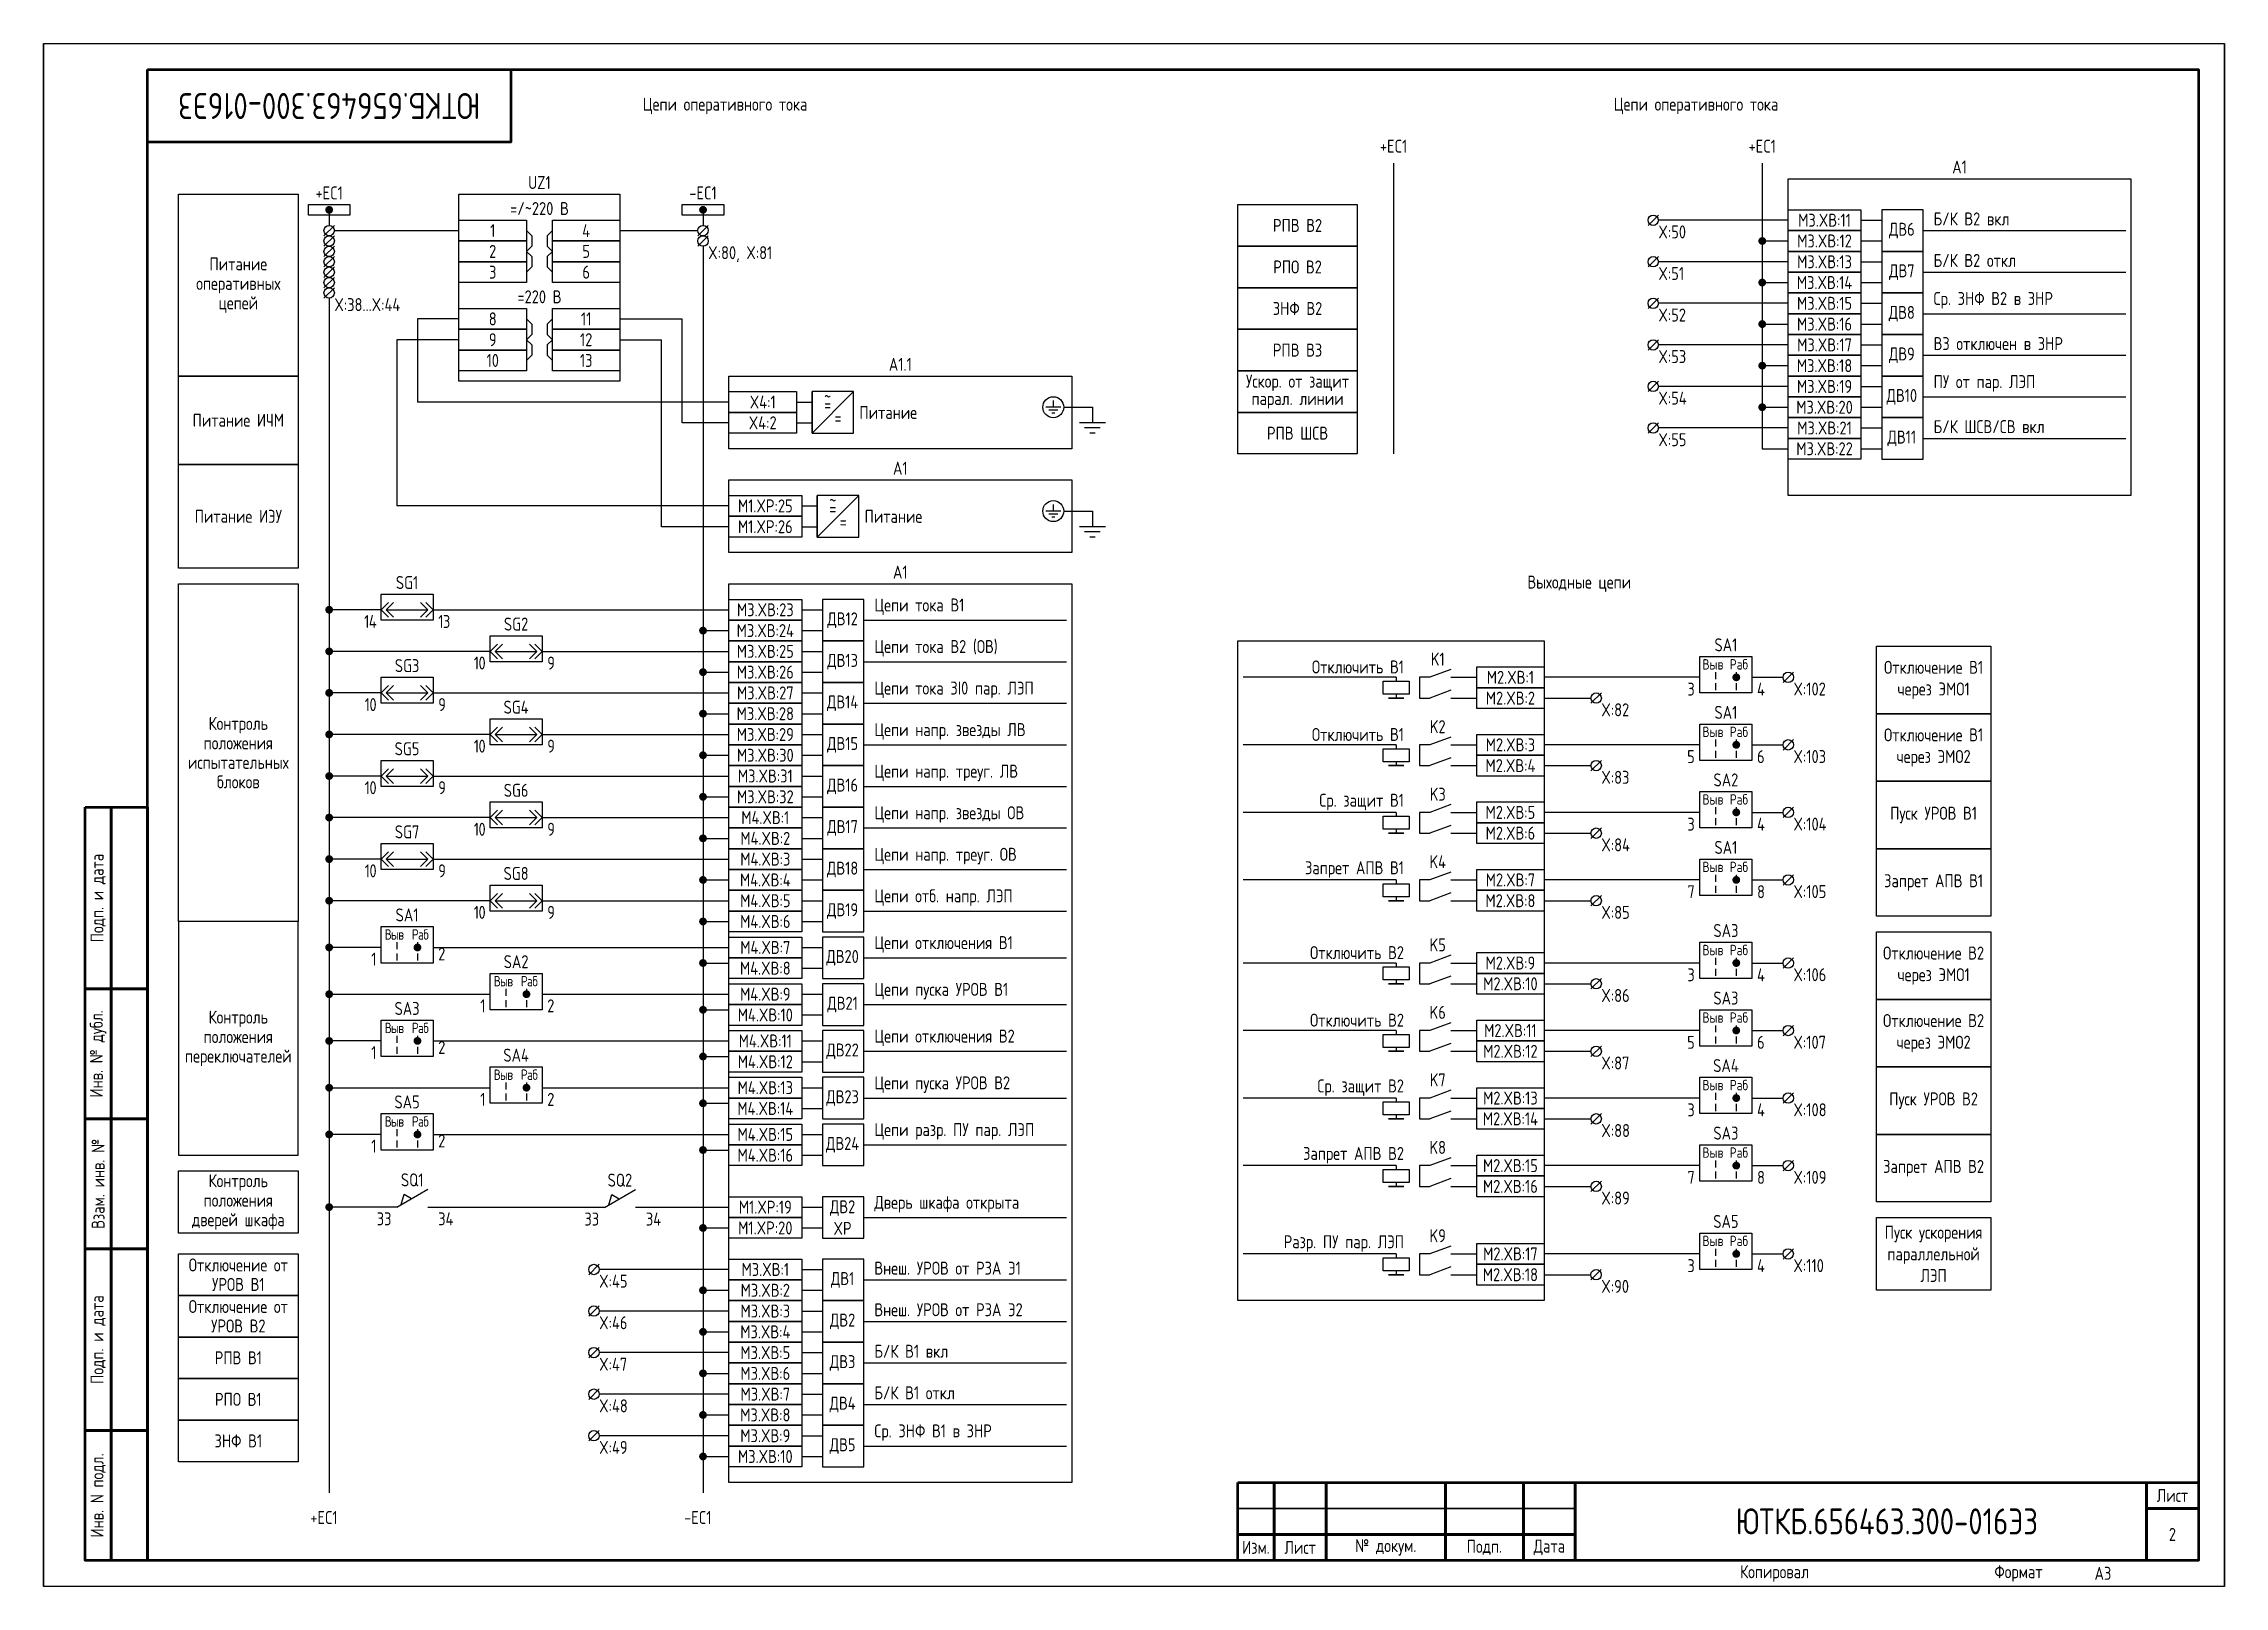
# Paper-space layout 'Лист2' of a CAD drawing. Header units: millimetres. Extents: x 266 to 501, y 22 to 188.
# The model-space entities are those that its viewports show. They can reach past a viewport. Long polylines and large blocks are cut down to what shows.
import ezdxf

# ---------------------------------------------------------------- set-up
doc = ezdxf.new("R2010")
doc.units = ezdxf.units.MM
doc.styles.add('Gost_type_A', font='GOST_0.TTF')

psp = doc.layouts.new('Лист2')

msp = doc.modelspace()

# ---------------------------------------------------------------- texts
at = {"insert": (475, 285), "char_height": 5, "width": 70, "attachment_point": 5, "rotation": 180, "style": 'Gost_type_A'}
msp.add_mtext('ЮТКБ.656463.300-016Э3', dxfattribs=at)
at = {"char_height": 2.5, "style": 'Gost_type_A'}
for s, insert, width, attachment_point, line_spacing_factor in [('Цепи оперативного тока', (551.25, 285), 197.5, 5, 0.9), ('Цепи оперативного тока', (738.25, 285), 197.5, 5, 0.9), ('A1', (789, 272), 66, 8, 0.9), ('UZ1', (515.5, 269), 31, 8, 0.9), ('=/~220 В', (515.5, 264), 31, 8, 0.9), ('РПВ В2', (661.5, 262), 23, 5, 0.9), ('X:50', (731, 262), 8, 1, 0.9), ('X:80, X:81', (548, 258), 16, 1, 0.9), ('Питание оперативных цепей', (457.5, 250.5), 23, 5, 0.9), ('РПО В2', (661.5, 254), 23, 5, 0.9), ('X:51', (731, 254), 8, 1, 0.9), ('X:38...X:44', (476, 248), 16, 1, 0.9), ('=220 В', (515.5, 247), 31, 8, 0.9), ('ЗНФ В2', (661.5, 246), 23, 5, 0.9), ('X:52', (731, 246), 8, 1, 0.9), ('A1.1', (585, 234), 66, 8, 0.9), ('РПВ В3', (661.5, 238), 23, 5, 0.9), ('X:53', (731, 238), 8, 1, 0.9), ('Ускор. от защит парал. линии', (661.5, 230), 23, 5, 0.8), ('X:54', (731, 230), 8, 1, 0.9), ('Питание ИЧМ', (457.5, 224.5), 23, 5, 0.9), ('РПВ ШСВ', (661.5, 222), 23, 5, 0.9), ('X:55', (731, 222), 8, 1, 0.9), ('A1', (585, 214), 66, 8, 0.9), ('Питание ИЭУ', (457.5, 206), 23, 5, 0.9), ('SG1', (490, 192), 10, 8, 0.9), ('A1', (585, 194), 66, 8, 0.9), ('Выходные цепи', (715.75, 193), 197.5, 5, 0.9), ('{\\T0.9;14}', (484, 187), 5, 3, 0.9), ('{\\T0.9;13}', (496, 187), 5, 1, 0.9), ('SG2', (511, 184), 10, 8, 0.9), ('SG3', (490, 176), 10, 8, 0.9), ('{\\T0.9;10}', (505, 179), 5, 3, 0.9), ('{\\T0.9;9}', (517, 179), 5, 1, 0.9), ('X:102', (757.01, 174), 8, 1, 0.9), ('{\\T0.9;10}', (484, 171), 5, 3, 0.9), ('{\\T0.9;9}', (496, 171), 5, 1, 0.9), ('SG4', (511, 168), 10, 8, 0.9), ('X:82', (720.01, 170), 8, 1, 0.9), ('Контроль положения\\Pиспытательных блоков', (457.5, 160.5), 23, 5, 0.9), ('SG5', (490, 160), 10, 8, 0.9), ('{\\T0.9;10}', (505, 163), 5, 3, 0.9), ('{\\T0.9;9}', (517, 163), 5, 1, 0.9), ('X:103', (757.01, 161), 8, 1, 0.9), ('X:83', (720.01, 157), 8, 1, 0.9), ('{\\T0.9;10}', (484, 155), 5, 3, 0.9), ('{\\T0.9;9}', (496, 155), 5, 1, 0.9), ('SG6', (511, 152), 10, 8, 0.9), ('X:104', (757.01, 148), 8, 1, 0.9), ('SG7', (490, 144), 10, 8, 0.9), ('{\\T0.9;10}', (505, 147), 5, 3, 0.9), ('{\\T0.9;9}', (517, 147), 5, 1, 0.9), ('X:84', (720.01, 144), 8, 1, 0.9), ('{\\T0.9;10}', (484, 139), 5, 3, 0.9), ('{\\T0.9;9}', (496, 139), 5, 1, 0.9), ('SG8', (511, 136), 10, 8, 0.9), ('X:105', (757.01, 135), 8, 1, 0.9), ('{\\T0.9;10}', (505, 131), 5, 3, 0.9), ('{\\T0.9;9}', (517, 131), 5, 1, 0.9), ('X:85', (720.01, 131), 8, 1, 0.9), ('X:106', (757.01, 119), 8, 1, 0.9), ('X:86', (720.01, 115), 8, 1, 0.9), ('Контроль положения\\Pпереключателей', (457.5, 105.5), 23, 5, 0.9), ('X:107', (757.01, 106), 8, 1, 0.9), ('X:87', (720.01, 102), 8, 1, 0.9), ('X:108', (757.01, 93), 8, 1, 0.9), ('X:88', (720.01, 89), 8, 1, 0.9), ('X:109', (757.01, 80), 8, 1, 0.9), ('Контроль положения\\Pдверей шкафа', (457.5, 74), 23, 5, 0.9), ('X:89', (720.01, 76), 8, 1, 0.9), ('Отключение от УРОВ В1', (457.5, 60), 23, 5, 0.9), ('X:110', (757, 63), 8, 1, 0.9), ('X:45', (527, 60), 8, 1, 0.9), ('X:90', (720, 59), 8, 1, 0.9), ('Отключение от УРОВ В2', (457.5, 52), 23, 5, 0.9), ('X:46', (527, 52), 8, 1, 0.9), ('РПВ В1', (457.5, 44), 23, 5, 0.9), ('X:47', (527, 44), 8, 1, 0.9), ('РПО В1', (457.5, 36), 23, 5, 0.9), ('X:48', (527, 36), 8, 1, 0.9), ('ЗНФ В1', (457.5, 28), 23, 5, 0.9), ('X:49', (527, 28), 8, 1, 0.9)]:
    msp.add_mtext(s, dxfattribs=dict(at, insert=insert, width=width, attachment_point=attachment_point, line_spacing_factor=line_spacing_factor))
at = {"style": 'Gost_type_A'}
for s, insert, char_height, width, attachment_point in [('+EC1', (680, 276), 2.5, 10, 8), ('+EC1', (751, 276), 2.5, 10, 8), ('+EC1', (475, 267), 2.5, 10, 8), ('-EC1', (547, 267), 2.5, 10, 8), ('1', (506.5, 261), 2.5, 13, 5), ('4', (524.5, 261), 2.5, 13, 5), ('M3.XВ:11', (763, 263), 2.5, 14, 5), ('ДВ6', (777.88, 261), 2.5, 7.7588, 5), ('Б/К В2 вкл', (784, 262), 2.5, 27.8465, 7), ('2', (506.5, 257), 2.5, 13, 5), ('5', (524.5, 257), 2.5, 13, 5), ('M3.XВ:13', (763, 255), 2.5, 14, 5), ('M3.XВ:12', (763, 259), 2.5, 14, 5), ('Б/К В2 откл', (784, 254), 2.5, 27.8465, 7), ('3', (506.5, 253), 2.5, 13, 5), ('6', (524.5, 253), 2.5, 13, 5), ('M3.XВ:14', (763, 251), 2.5, 14, 5), ('ДВ7', (777.88, 253), 2.5, 7.7588, 5), ('M3.XВ:15', (763, 247), 2.5, 14, 5), ('Ср. ЗНФ В2 в ЗНР', (784, 246), 2.5, 32.328, 7), ('8', (506.5, 244), 2.5, 13, 5), ('11', (524.5, 244), 2.5, 13, 5), ('M3.XВ:16', (763, 243), 2.5, 14, 5), ('ДВ8', (777.88, 245), 2.5, 7.7588, 5), ('9', (506.5, 240), 2.5, 13, 5), ('12', (524.5, 240), 2.5, 13, 5), ('M3.XВ:17', (763, 239), 2.5, 14, 5), ('В3 отключен в ЗНР', (784, 238), 2.5, 27.8465, 7), ('10', (506.5, 236), 2.5, 13, 5), ('13', (524.5, 236), 2.5, 13, 5), ('M3.XВ:18', (763, 235), 2.5, 14, 5), ('ДВ9', (777.88, 237), 2.5, 7.7588, 5), ('M3.XВ:19', (763, 231), 2.5, 14, 5), ('ПУ от пар. ЛЭП', (784, 230), 2.5, 27.8465, 7), ('X4:1', (558.5, 228), 2.5, 13, 5), ('~', (571, 229.03), 2.5, 2.7, 5), ('=', (571, 227.53), 2.5, 6, 5), ('Питание', (582.67, 225.99), 2.5, 11.3452, 5), ('M3.XВ:20', (763, 227), 2.5, 14, 5), ('ДВ10', (777.88, 229), 2.5, 7.7588, 5), ('X4:2', (558.5, 224), 2.5, 13, 5), ('=', (573, 225), 2.5, 6, 5), ('M3.XВ:21', (763, 223), 2.5, 14, 5), ('Б/К ШСВ/СВ вкл', (784, 222), 2.5, 27.8465, 7), ('M3.XВ:22', (763, 219), 2.5, 14, 5), ('ДВ11', (777.88, 221), 2.5, 7.7588, 5), ('M1.XP:25', (559, 208), 2.5, 13.9956, 5), ('~', (572, 209.03), 2.5, 2.7, 5), ('=', (572, 207.53), 2.5, 6, 5), ('Питание', (583.67, 205.99), 2.5, 11.3452, 5), ('M1.XP:26', (559, 204), 2.5, 13.9956, 5), ('=', (574, 205), 2.5, 6, 5), ('M3.XВ:23', (559, 188), 2.5, 14, 5), ('Цепи тока В1', (580, 187), 2.5, 27.8465, 7), ('M3.XВ:24', (559, 184), 2.5, 14, 5), ('ДВ12', (573.88, 186), 2.5, 7.7588, 5), ('M3.XВ:25', (559, 180), 2.5, 14, 5), ('Цепи тока В2 (ОВ)', (580, 179), 2.5, 27.8465, 7), ('SA1', (744, 180), 2.5, 10, 8), ('M3.XВ:26', (559, 176), 2.5, 14, 5), ('ДВ13', (573.88, 178), 2.5, 7.7588, 5), ('Отключить В1', (682, 177), 2.5, 31.0015, 6), ('K1', (688.5, 178.5), 2.5, 5, 5), ('Выв', (741.5, 177.5), 2, 5, 5), ('Раб', (746.5, 177.5), 2, 5, 5), ('Отключение В1\\Pчерез ЭМО1', (784, 174.5), 2.5, 21.9988, 5), ('M3.XВ:27', (559, 172), 2.5, 14, 5), ('Цепи тока 3I0 пар. ЛЭП', (580, 171), 2.5, 36.6462, 7), ('M2.XВ:2', (702.5, 171), 2.5, 13, 5), ('M2.XВ:1', (702.5, 175), 2.5, 13, 5), ('3', (738, 173.98), 2.5, 5, 3), ('4', (750, 173.98), 2.5, 5, 1), ('M3.XВ:28', (559, 168), 2.5, 14, 5), ('ДВ14', (573.88, 170), 2.5, 7.7588, 5), ('SA1', (744, 167), 2.5, 10, 8), ('M3.XВ:29', (559, 164), 2.5, 14, 5), ('Цепи напр. звезды ЛВ', (580, 163), 2.5, 27.8465, 7), ('Отключить В1', (682, 164), 2.5, 31.0015, 6), ('K2', (688.5, 165.5), 2.5, 5, 5), ('Выв', (741.5, 164.5), 2, 5, 5), ('Раб', (746.5, 164.5), 2, 5, 5), ('Отключение В1\\Pчерез ЭМО2', (784, 161.5), 2.5, 21.9988, 5), ('M3.XВ:30', (559, 160), 2.5, 14, 5), ('ДВ15', (573.88, 162), 2.5, 7.7588, 5), ('M2.XВ:3', (702.5, 162), 2.5, 13, 5), ('5', (738, 160.98), 2.5, 5, 3), ('6', (750, 160.98), 2.5, 5, 1), ('M3.XВ:31', (559, 156), 2.5, 14, 5), ('ДВ16', (573.88, 154), 2.5, 7.7588, 5), ('Цепи напр. треуг. ЛВ', (580, 155), 2.5, 27.8465, 7), ('M2.XВ:4', (702.5, 158), 2.5, 13, 5), ('SA2', (744, 154), 2.5, 10, 8), ('M3.XВ:32', (559, 152), 2.5, 14, 5), ('{\\C256;Ср. защит В1}', (682, 151), 2.5, 31.0015, 6), ('K3', (688.5, 152.5), 2.5, 5, 5), ('Выв', (741.5, 151.5), 2, 5, 5), ('Раб', (746.5, 151.5), 2, 5, 5), ('M4.XВ:1', (559, 148), 2.5, 14, 5), ('ДВ17', (573.88, 146), 2.5, 7.7588, 5), ('Цепи напр. звезды ОВ', (580, 147), 2.5, 27.8465, 7), ('M2.XВ:5', (702.5, 149), 2.5, 13, 5), ('3', (738, 147.98), 2.5, 5, 3), ('4', (750, 147.98), 2.5, 5, 1), ('Пуск УРОВ В1', (784, 148.5), 2.5, 21.9988, 5), ('M4.XВ:2', (559, 144), 2.5, 14, 5), ('M2.XВ:6', (702.5, 145), 2.5, 13, 5), ('SA1', (744, 141), 2.5, 10, 8), ('M4.XВ:3', (559, 140), 2.5, 14, 5), ('ДВ18', (573.88, 138), 2.5, 7.7588, 5), ('Цепи напр. треуг. ОВ', (580, 139), 2.5, 27.8465, 7), ('Запрет АПВ В1', (682, 138), 2.5, 31.0015, 6), ('K4', (688.5, 139.5), 2.5, 5, 5), ('Выв', (741.5, 138.5), 2, 5, 5), ('Раб', (746.5, 138.5), 2, 5, 5), ('M4.XВ:4', (559, 136), 2.5, 14, 5), ('M2.XВ:7', (702.5, 136), 2.5, 13, 5), ('7', (738, 134.98), 2.5, 5, 3), ('8', (750, 134.98), 2.5, 5, 1), ('Запрет АПВ В1', (784, 135.5), 2.5, 21.9988, 5), ('SA1', (490, 128), 2.5, 10, 8), ('M4.XВ:5', (559, 132), 2.5, 14, 5), ('ДВ19', (573.88, 130), 2.5, 7.7588, 5), ('Цепи отб. напр. ЛЭП', (580, 131), 2.5, 27.8465, 7), ('M2.XВ:8', (702.5, 132), 2.5, 13, 5), ('{\\T0.9;Выв}', (487.5, 125.5), 2, 5, 5), ('{\\T0.9;Раб}', (492.5, 125.5), 2, 5, 5), ('M4.XВ:6', (559, 128), 2.5, 14, 5), ('SA3', (744, 125), 2.5, 10, 8), ('{\\T0.9;1}', (484, 122), 2.5, 5, 3), ('M4.XВ:7', (559, 123), 2.5, 14, 5), ('ДВ20', (573.88, 121), 2.5, 7.7588, 5), ('Цепи отключения В1', (580, 122), 2.5, 27.8465, 7), ('Отключить В2', (682, 122), 2.5, 31.0015, 6), ('K5', (688.5, 123.5), 2.5, 5, 5), ('Выв', (741.5, 122.5), 2, 5, 5), ('Раб', (746.5, 122.5), 2, 5, 5), ('Отключение В2\\Pчерез ЭМО1', (784, 119.5), 2.5, 21.9988, 5), ('SA2', (511, 119), 2.5, 10, 8), ('M4.XВ:8', (559, 119), 2.5, 14, 5), ('M2.XВ:9', (702.5, 120), 2.5, 13, 5), ('3', (738, 118.98), 2.5, 5, 3), ('4', (750, 118.98), 2.5, 5, 1), ('{\\T0.9;Выв}', (508.5, 116.5), 2, 5, 5), ('{\\T0.9;Раб}', (513.5, 116.5), 2, 5, 5), ('M4.XВ:9', (559, 114), 2.5, 14, 5), ('ДВ21', (573.88, 112), 2.5, 7.7588, 5), ('Цепи пуска УРОВ В1', (580, 113), 2.5, 27.8465, 7), ('M2.XВ:10', (702.5, 116), 2.5, 13, 5), ('SA3', (744, 112), 2.5, 10, 8), ('SA3', (490, 110), 2.5, 10, 8), ('{\\T0.9;1}', (505, 113), 2.5, 5, 3), ('{\\T0.9;2}', (517, 113), 2.5, 5, 1), ('M4.XВ:10', (559, 110), 2.5, 14, 5), ('Отключить В2', (682, 109), 2.5, 31.0015, 6), ('K6', (688.5, 110.5), 2.5, 5, 5), ('Выв', (741.5, 109.5), 2, 5, 5), ('Раб', (746.5, 109.5), 2, 5, 5), ('Отключение В2\\Pчерез ЭМО2', (784, 106.5), 2.5, 21.9988, 5), ('{\\T0.9;Выв}', (487.5, 107.5), 2, 5, 5), ('{\\T0.9;Раб}', (492.5, 107.5), 2, 5, 5), ('M4.XВ:11', (559, 105), 2.5, 14, 5), ('Цепи отключения В2', (580, 104), 2.5, 27.8465, 7), ('M2.XВ:11', (702.5, 107), 2.5, 13, 5), ('5', (738, 105.98), 2.5, 5, 3), ('6', (750, 105.98), 2.5, 5, 1), ('{\\T0.9;1}', (484, 104), 2.5, 5, 3), ('SA4', (511, 101), 2.5, 10, 8), ('M4.XВ:12', (559, 101), 2.5, 14, 5), ('ДВ22', (573.88, 103), 2.5, 7.7588, 5), ('M2.XВ:12', (702.5, 103), 2.5, 13, 5), ('SA4', (744, 99), 2.5, 10, 8), ('{\\T0.9;Выв}', (508.5, 98.5), 2, 5, 5), ('{\\T0.9;Раб}', (513.5, 98.5), 2, 5, 5), ('M4.XВ:13', (559, 96), 2.5, 14, 5), ('Цепи пуска УРОВ В2', (580, 95), 2.5, 27.8465, 7), ('Ср. защит В2', (682, 96), 2.5, 31.0015, 6), ('K7', (688.5, 97.5), 2.5, 5, 5), ('Выв', (741.5, 96.5), 2, 5, 5), ('Раб', (746.5, 96.5), 2, 5, 5), ('SA5', (490, 92), 2.5, 10, 8), ('{\\T0.9;1}', (505, 95), 2.5, 5, 3), ('{\\T0.9;2}', (517, 95), 2.5, 5, 1), ('M4.XВ:14', (559, 92), 2.5, 14, 5), ('ДВ23', (573.88, 94), 2.5, 7.7588, 5), ('M2.XВ:13', (702.5, 94), 2.5, 13, 5), ('3', (738, 92.98), 2.5, 5, 3), ('4', (750, 92.98), 2.5, 5, 1), ('Пуск УРОВ В2', (784, 93.5), 2.5, 21.9988, 5), ('{\\T0.9;Выв}', (487.5, 89.5), 2, 5, 5), ('{\\T0.9;Раб}', (492.5, 89.5), 2, 5, 5), ('M4.XВ:15', (559, 87), 2.5, 14, 5), ('Цепи разр. ПУ пар. ЛЭП', (580, 86), 2.5, 37.8124, 7), ('M2.XВ:14', (702.5, 90), 2.5, 13, 5), ('SA3', (744, 86), 2.5, 10, 8), ('{\\T0.9;1}', (484, 86), 2.5, 5, 3), ('M4.XВ:16', (559, 83), 2.5, 14, 5), ('ДВ24', (573.88, 85), 2.5, 7.7588, 5), ('Запрет АПВ В2', (682, 83), 2.5, 31.0015, 6), ('K8', (688.5, 84.5), 2.5, 5, 5), ('Выв', (741.5, 83.5), 2, 5, 5), ('Раб', (746.5, 83.5), 2, 5, 5), ('M2.XВ:15', (702.5, 81), 2.5, 13, 5), ('7', (738, 79.98), 2.5, 5, 3), ('8', (750, 79.98), 2.5, 5, 1), ('Запрет АПВ В2', (784, 80.5), 2.5, 21.9988, 5), ('SQ1', (491, 77), 2.5, 10, 8), ('SQ2', (531, 76.95), 2.5, 10, 8), ('M2.XВ:16', (702.5, 77), 2.5, 13, 5), ('33', (487, 72), 2.5, 6, 3), ('34', (496, 72), 2.5, 6, 1), ('33', (527, 71.95), 2.5, 6, 3), ('34', (536, 71.95), 2.5, 6, 1), ('M1.XP:19', (559, 73), 2.5, 14, 5), ('ДВ2 XP', (573.88, 71), 2.5, 7.7588, 5), ('Дверь шкафа открыта', (580, 72), 2.5, 35.9749, 7), ('SA5', (744, 69), 2.5, 10, 8), ('M1.XP:20', (559, 69), 2.5, 14, 5), ('Разр. ПУ пар. ЛЭП', (682, 66), 2.5, 31.0015, 6), ('K9', (688.5, 67.5), 2.5, 5, 5), ('Выв', (741.5, 66.5), 2, 5, 5), ('Раб', (746.5, 66.5), 2, 5, 5), ('Пуск ускорения параллельной ЛЭП ', (784, 64), 2.5, 21.9988, 5), ('M2.XВ:17', (702.5, 64), 2.5, 13, 5), ('M3.XВ:1', (559, 61), 2.5, 14, 5), ('ДВ1', (573.88, 59), 2.5, 7.7588, 5), ('Внеш. УРОВ от РЗА Э1', (580, 60), 2.5, 30.8621, 7), ('M2.XВ:18', (702.5, 60), 2.5, 13, 5), ('3', (738, 62.98), 2.5, 5, 3), ('4', (750, 62.98), 2.5, 5, 1), ('M3.XВ:2', (559, 57), 2.5, 14, 5), ('M3.XВ:3', (559, 53), 2.5, 14, 5), ('ДВ2', (573.88, 51), 2.5, 7.7588, 5), ('Внеш. УРОВ от РЗА Э2', (580, 52), 2.5, 33.2032, 7), ('M3.XВ:4', (559, 49), 2.5, 14, 5), ('M3.XВ:5', (559, 45), 2.5, 14, 5), ('Б/К В1 вкл', (580, 44), 2.5, 27.8465, 7), ('M3.XВ:6', (559, 41), 2.5, 14, 5), ('ДВ3', (573.88, 43), 2.5, 7.7588, 5), ('M3.XВ:7', (559, 37), 2.5, 14, 5), ('Б/К В1 откл', (580, 36), 2.5, 27.8465, 7), ('M3.XВ:8', (559, 33), 2.5, 14, 5), ('ДВ4', (573.88, 35), 2.5, 7.7588, 5), ('M3.XВ:9', (559, 29), 2.5, 14, 5), ('Ср. ЗНФ В1 в ЗНР', (580, 28), 2.5, 27.8465, 7), ('M3.XВ:10', (559, 25), 2.5, 14, 5), ('ДВ5', (573.88, 27), 2.5, 7.7588, 5), ('+EC1', (474, 12), 2.5, 10, 8), ('-EC1', (546, 12), 2.5, 10, 8), ('ЮТКБ.656463.300-016Э3', (775, 12.5), 5, 120, 5), ('2', (830, 10), 2.5, 10, 5), ('A3', (815, 2.5), 2.5, 20, 4)]:
    msp.add_mtext(s, dxfattribs=dict(at, insert=insert, char_height=char_height, width=width, attachment_point=attachment_point))
at = {"char_height": 2.5, "attachment_point": 1, "style": 'Gost_type_A'}
for insert in [(496, 123), (496, 105), (496, 87)]:
    msp.add_mtext('{\\T0.9;2}', dxfattribs=dict(at, insert=insert))

# ---------------------------------------------------------------- blocks, each defined once
blk = doc.blocks.new('Формат_А3')
blk.add_lwpolyline([(-420, 297), (0, 297), (0, 0), (-420, 0)], close=True)
at = {"lineweight": 50}
blk.add_lwpolyline([(-400, 292), (-5, 292), (-5, 5), (-400, 5)], close=True, dxfattribs=at)
blk = doc.blocks.new('POINT')
at = {"const_width": 0.75}
blk.add_lwpolyline([(-0.375, 0, 1), (0.375, 0, 1)], format="xyb", close=True, dxfattribs=at)
blk = doc.blocks.new('Шинка')
blk.add_lwpolyline([(-4, 1), (4, 1), (4, -1), (-4, -1)], close=True)
blk.add_blockref('POINT', (0, 0))
blk = doc.blocks.new('БИ_разъем')
for p, q in [((0, 0), (1.41, 1.41)), ((0, 0), (1.41, 1.41)), ((0, 0), (1.41, -1.41)), ((0, 0), (1.41, -1.41)), ((1, 0), (2.41, 1.41)), ((1, 0), (2.41, -1.41)), ((1, 0), (9, 0)), ((9, 0), (7.59, 1.41)), ((9, 0), (7.59, -1.41)), ((10, 0), (8.59, 1.41)), ((10, 0), (8.59, 1.41)), ((10, 0), (8.59, -1.41)), ((10, 0), (8.59, -1.41))]:
    blk.add_line(p, q)
blk = doc.blocks.new('Переключатель_положение')
for p, q in [((2, 1), (2, -0.34)), ((2, -1.14), (2, -2.49))]:
    blk.add_line(p, q)
blk = doc.blocks.new('Штамп угловой верхний')
at = {"lineweight": 50}
blk.add_lwpolyline([(0, 0), (70, 0), (70, -14), (0, -14)], close=True, dxfattribs=at)
blk = doc.blocks.new('Штамп левый нижний')
at = {"lineweight": 50}
for points in [[(-12, 145), (-7, 145), (-7, 110), (-12, 110)], [(-7, 145), (0, 145), (0, 110), (-7, 110)], [(-12, 110), (-7, 110), (-7, 85), (-12, 85)], [(-7, 110), (0, 110), (0, 85), (-7, 85)], [(-12, 85), (-7, 85), (-7, 60), (-12, 60)], [(-7, 85), (0, 85), (0, 60), (-7, 60)], [(-12, 60), (-7, 60), (-7, 25), (-12, 25)], [(-7, 60), (0, 60), (0, 25), (-7, 25)], [(-12, 25), (-7, 25), (-7, 0), (-12, 0)], [(-7, 25), (0, 25), (0, 0), (-7, 0)]]:
    blk.add_lwpolyline(points, close=True, dxfattribs=at)
at = {"char_height": 2.5, "attachment_point": 5, "rotation": 90, "style": 'Gost_type_A'}
for s, insert, width in [('Подп. и дата', (-9.5, 127.5), 35), ('Инв. № дубл.', (-9.5, 97.5), 25), ('Взам. инв. №', (-9.5, 72.5), 25), ('Подп. и дата', (-9.5, 42.5), 35), ('Инв. N подл.', (-9.5, 12.5), 25)]:
    blk.add_mtext(s, dxfattribs=dict(at, insert=insert, width=width))
blk = doc.blocks.new('Штамп малый нижний')
at = {"lineweight": 50}
for points in [[(-185, 15), (-178, 15), (-178, 5), (-185, 5)], [(-178, 15), (-168, 15), (-168, 5), (-178, 5)], [(-168, 15), (-145, 15), (-145, 5), (-168, 5)], [(-145, 15), (-130, 15), (-130, 5), (-145, 5)], [(-130, 15), (-120, 15), (-120, 5), (-130, 5)], [(-120, 15), (-10, 15), (-10, 0), (-120, 0)], [(-10, 15), (0, 15), (0, 10), (-10, 10)], [(-10, 10), (0, 10), (0, 0), (-10, 0)], [(-185, 5), (-178, 5), (-178, 0), (-185, 0)], [(-178, 5), (-168, 5), (-168, 0), (-178, 0)], [(-168, 5), (-145, 5), (-145, 0), (-168, 0)], [(-145, 5), (-130, 5), (-130, 0), (-145, 0)], [(-130, 5), (-120, 5), (-120, 0), (-130, 0)]]:
    blk.add_lwpolyline(points, close=True, dxfattribs=at)
for points in [[(-185, 15), (-178, 15), (-178, 10), (-185, 10)], [(-178, 15), (-168, 15), (-168, 10), (-178, 10)], [(-168, 15), (-145, 15), (-145, 10), (-168, 10)], [(-145, 15), (-130, 15), (-130, 10), (-145, 10)], [(-130, 15), (-120, 15), (-120, 10), (-130, 10)], [(-185, 10), (-178, 10), (-178, 5), (-185, 5)], [(-178, 10), (-168, 10), (-168, 5), (-178, 5)], [(-168, 10), (-145, 10), (-145, 5), (-168, 5)], [(-145, 10), (-130, 10), (-130, 5), (-145, 5)], [(-130, 10), (-120, 10), (-120, 5), (-130, 5)]]:
    blk.add_lwpolyline(points, close=True)
at = {"char_height": 2.5, "style": 'Gost_type_A'}
for s, insert, width, attachment_point in [('Лист', (-5, 12.5), 10, 5), ('Изм.', (-181.5, 2.5), 7, 5), ('Лист', (-173, 2.5), 10, 5), ('№ докум.', (-156.5, 2.5), 23, 5), ('Подп.', (-137.5, 2.5), 15, 5), ('Дата', (-125, 2.5), 10, 5), ('Копировал', (-75, -2.53), 13.1202, 6), ('Формат', (-30, -2.53), 13.1202, 6)]:
    blk.add_mtext(s, dxfattribs=dict(at, insert=insert, width=width, attachment_point=attachment_point))

# ---------------------------------------------------------------- linework, layer by layer
for p, q in [((680, 274), (680, 218)), ((751, 274), (751, 219)), ((475, 265), (475, 262)), ((547, 265), (547, 262)), ((476, 262), (474, 260)), ((476.01, 261), (500, 261)), ((531, 261), (546, 261)), ((548, 262), (546, 260)), ((731, 264), (729, 262)), ((756, 263), (731, 263)), ((770, 263), (774, 263)), ((782, 261), (821, 261)), ((476, 260), (474, 258)), ((476, 258), (474, 256)), ((548, 260), (546, 258)), ((547, 258), (547, 18)), ((751, 259), (756, 259)), ((770, 259), (774, 259)), ((476, 256), (474, 254)), ((476, 254), (474, 252)), ((476, 252), (474, 250)), ((731, 256), (729, 254)), ((756, 255), (731, 255)), ((770, 255), (774, 255)), ((782, 253), (821, 253)), ((476, 250), (474, 248)), ((475, 248), (475, 18)), ((731, 248), (729, 246)), ((751, 251), (756, 251)), ((770, 251), (774, 251)), ((500, 244), (492, 244)), ((492, 244), (492, 228)), ((531, 244), (543, 244)), ((543, 224), (543, 244)), ((756, 247), (731, 247)), ((770, 247), (774, 247)), ((782, 245), (821, 245)), ((488, 240), (488, 208)), ((500, 240), (488, 240)), ((531, 240), (539, 240)), ((539, 204), (539, 240)), ((731, 240), (729, 238)), ((751, 243), (756, 243)), ((770, 243), (774, 243)), ((756, 239), (731, 239)), ((770, 239), (774, 239)), ((782, 237), (821, 237)), ((731, 232), (729, 230)), ((751, 235), (756, 235)), ((770, 235), (774, 235)), ((552, 228), (492, 228)), ((568, 222), (568, 230)), ((568, 222), (576, 230)), ((616.48, 227), (622, 227)), ((756, 231), (731, 231)), ((751, 227), (756, 227)), ((770, 231), (774, 231)), ((770, 227), (774, 227)), ((782, 229), (821, 229)), ((552, 224), (543, 224)), ((731, 224), (729, 222)), ((756, 223), (731, 223)), ((770, 223), (774, 223)), ((751, 219), (756, 219)), ((770, 219), (774, 219)), ((782, 221), (821, 221)), ((569, 202), (569, 210)), ((569, 202), (577, 210)), ((552, 208), (488, 208)), ((616.48, 207), (622, 207)), ((552, 204), (539, 204)), ((485, 188), (475, 188)), ((495, 188), (552, 188)), ((566, 188), (570, 188)), ((578, 186), (617, 186)), ((547, 184), (552, 184)), ((566, 184), (570, 184)), ((506, 180), (475, 180)), ((516, 180), (552, 180)), ((566, 180), (570, 180)), ((578, 178), (617, 178)), ((547, 176), (552, 176)), ((566, 176), (570, 176)), ((680.5, 175), (651, 175)), ((680.5, 175), (680.5, 174.25)), ((739, 175), (709, 175)), ((757.01, 176), (755.01, 174)), ((485, 172), (475, 172)), ((495, 172), (552, 172)), ((566, 172), (570, 172)), ((566, 168), (570, 168)), ((578, 170), (617, 170)), ((680.5, 171.75), (680.5, 171)), ((709, 171), (718, 171)), ((720.01, 172), (718.01, 170)), ((506, 164), (475, 164)), ((516, 164), (552, 164)), ((547, 168), (552, 168)), ((566, 164), (570, 164)), ((547, 160), (552, 160)), ((566, 160), (570, 160)), ((578, 162), (617, 162)), ((680.5, 162), (651, 162)), ((680.5, 162), (680.5, 161.25)), ((739, 162), (709, 162)), ((757.01, 163), (755.01, 161)), ((485, 156), (475, 156)), ((495, 156), (552, 156)), ((566, 156), (570, 156)), ((680.5, 158.75), (680.5, 158)), ((709, 158), (718, 158)), ((720.01, 159), (718.01, 157)), ((547, 152), (552, 152)), ((566, 152), (570, 152)), ((578, 154), (617, 154)), ((506, 148), (475, 148)), ((516, 148), (552, 148)), ((566, 148), (570, 148)), ((680.5, 149), (651, 149)), ((680.5, 149), (680.5, 148.25)), ((739, 149), (709, 149)), ((757.01, 150), (755.01, 148)), ((547, 144), (552, 144)), ((566, 144), (570, 144)), ((578, 146), (617, 146)), ((680.5, 145.75), (680.5, 145)), ((709, 145), (718, 145)), ((720.01, 146), (718.01, 144)), ((485, 140), (475, 140)), ((495, 140), (552, 140)), ((566, 140), (570, 140)), ((547, 136), (552, 136)), ((566, 136), (570, 136)), ((578, 138), (617, 138)), ((680.5, 136), (651, 136)), ((680.5, 136), (680.5, 135.25)), ((739, 136), (709, 136)), ((757.01, 137), (755.01, 135)), ((506, 132), (475, 132)), ((516, 132), (552, 132)), ((566, 132), (570, 132)), ((680.5, 132.75), (680.5, 132)), ((709, 132), (718, 132)), ((720.01, 133), (718.01, 131)), ((547, 128), (552, 128)), ((566, 128), (570, 128)), ((578, 130), (617, 130)), ((485, 123), (475, 123)), ((495, 123), (552, 123)), ((566, 123), (570, 123)), ((547, 120), (552, 120)), ((547, 120), (552, 120)), ((566, 119), (570, 119)), ((578, 121), (617, 121)), ((680.5, 120), (651, 120)), ((680.5, 120), (680.5, 119.25)), ((739, 120), (709, 120)), ((757.01, 121), (755.01, 119)), ((475, 114), (506, 114)), ((516, 114), (552, 114)), ((566, 114), (570, 114)), ((680.5, 116.75), (680.5, 116)), ((709, 116), (718, 116)), ((720.01, 117), (718.01, 115)), ((547, 111), (552, 111)), ((547, 111), (552, 111)), ((566, 110), (570, 110)), ((578, 112), (617, 112)), ((485, 105), (475, 105)), ((495, 105), (552, 105)), ((566, 105), (570, 105)), ((680.5, 107), (651, 107)), ((680.5, 107), (680.5, 106.25)), ((739, 107), (709, 107)), ((757.01, 108), (755.01, 106)), ((547, 102), (552, 102)), ((547, 102), (552, 102)), ((566, 101), (570, 101)), ((578, 103), (617, 103)), ((680.5, 103.75), (680.5, 103)), ((709, 103), (718, 103)), ((720.01, 104), (718.01, 102)), ((475, 96), (506, 96)), ((516, 96), (552, 96)), ((547, 93), (552, 93)), ((547, 93), (552, 93)), ((566, 96), (570, 96)), ((578, 94), (617, 94)), ((680.5, 94), (651, 94)), ((680.5, 94), (680.5, 93.25)), ((739, 94), (709, 94)), ((757.01, 95), (755.01, 93)), ((566, 92), (570, 92)), ((680.5, 90.75), (680.5, 90)), ((709, 90), (718, 90)), ((720.01, 91), (718.01, 89)), ((485, 87), (475, 87)), ((495, 87), (552, 87)), ((547, 84), (552, 84)), ((547, 84), (552, 84)), ((566, 87), (570, 87)), ((578, 85), (617, 85)), ((566, 83), (570, 83)), ((680.5, 81), (651, 81)), ((680.5, 81), (680.5, 80.25)), ((739, 81), (709, 81)), ((757.01, 82), (755.01, 80)), ((488, 73), (494, 76.46)), ((528, 72.95), (534, 76.42)), ((680.5, 77.75), (680.5, 77)), ((709, 77), (718, 77)), ((720.01, 78), (718.01, 76)), ((488, 73), (475, 73)), ((488.86, 73.5), (489.43, 75.48)), ((489.43, 75.48), (490.87, 74.65)), ((528, 72.95), (494, 72.95)), ((528.86, 73.45), (529.43, 75.44)), ((529.43, 75.44), (530.87, 74.61)), ((534, 73), (552, 73)), ((566, 73), (570, 73)), ((547, 69), (552, 69)), ((547, 69), (552, 69)), ((566, 69), (570, 69)), ((578, 71), (617, 71)), ((680.5, 64), (651, 64)), ((680.5, 64), (680.5, 63.25)), ((739, 64), (709, 64)), ((757, 65), (755, 63)), ((527, 62), (525, 60)), ((552, 61), (527, 61)), ((566, 61), (570, 61)), ((578, 59), (617, 59)), ((680.5, 60.75), (680.5, 60)), ((709, 60), (718, 60)), ((720, 61), (718, 59)), ((547, 57), (552, 57)), ((566, 57), (570, 57)), ((527, 54), (525, 52)), ((552, 53), (527, 53)), ((566, 53), (570, 53)), ((578, 51), (617, 51)), ((547, 49), (552, 49)), ((566, 49), (570, 49)), ((527, 46), (525, 44)), ((552, 45), (527, 45)), ((566, 45), (570, 45)), ((578, 43), (617, 43)), ((527, 38), (525, 36)), ((547, 41), (552, 41)), ((566, 41), (570, 41)), ((552, 37), (527, 37)), ((566, 37), (570, 37)), ((578, 35), (617, 35)), ((527, 30), (525, 28)), ((547, 33), (552, 33)), ((566, 33), (570, 33)), ((552, 29), (527, 29)), ((566, 29), (570, 29)), ((578, 27), (617, 27)), ((547, 25), (552, 25)), ((566, 25), (570, 25))]:
    msp.add_line(p, q)
at = {"ltscale": 4}
for p, q in [((565, 228), (568, 228)), ((565, 224), (568, 224)), ((566, 208), (569, 208)), ((566, 204), (569, 204)), ((749, 175), (755.01, 175)), ((749, 162), (755.01, 162)), ((749, 149), (755.01, 149)), ((749, 136), (755.01, 136)), ((749, 120), (755.01, 120)), ((749, 107), (755.01, 107)), ((749, 94), (755.01, 94)), ((749, 81), (755.01, 81)), ((749, 64), (755, 64))]:
    msp.add_line(p, q, dxfattribs=at)
at = {"ltscale": 4.32}
for p, q in [((615.89, 227), (613.04, 227)), ((614.46, 228.28), (614.46, 227)), ((622, 227), (622, 224)), ((615.32, 226.43), (613.61, 226.43)), ((614.75, 225.86), (614.18, 225.86)), ((624.5, 224), (619.5, 224)), ((623.5, 223), (620.5, 223)), ((622.5, 222), (621.5, 222)), ((615.89, 207), (613.04, 207)), ((615.32, 206.43), (613.61, 206.43)), ((614.75, 205.86), (614.18, 205.86)), ((614.46, 208.28), (614.46, 207)), ((622, 207), (622, 204)), ((624.5, 204), (619.5, 204)), ((623.5, 203), (620.5, 203)), ((622.5, 202), (621.5, 202)), ((691, 176.5), (687, 175)), ((691, 172.5), (687, 171)), ((691, 163.5), (687, 162)), ((691, 159.5), (687, 158)), ((691, 150.5), (687, 149)), ((691, 146.5), (687, 145)), ((691, 137.5), (687, 136)), ((691, 133.5), (687, 132)), ((691, 121.5), (687, 120)), ((691, 117.5), (687, 116)), ((691, 108.5), (687, 107)), ((691, 104.5), (687, 103)), ((691, 95.5), (687, 94)), ((691, 91.5), (687, 90)), ((691, 82.5), (687, 81)), ((691, 78.5), (687, 77)), ((691, 65.5), (687, 64)), ((691, 61.5), (687, 60))]:
    msp.add_line(p, q, dxfattribs=at)
at = {"ltscale": 1.08}
for p, q in [((687, 175), (685, 175)), ((685, 175), (685, 171)), ((691, 175), (696, 175)), ((685, 171), (687, 171)), ((691, 171), (696, 171)), ((687, 162), (685, 162)), ((685, 162), (685, 158)), ((691, 162), (696, 162)), ((685, 158), (687, 158)), ((691, 158), (696, 158)), ((687, 149), (685, 149)), ((685, 149), (685, 145)), ((691, 149), (696, 149)), ((685, 145), (687, 145)), ((691, 145), (696, 145)), ((687, 136), (685, 136)), ((685, 136), (685, 132)), ((691, 136), (696, 136)), ((685, 132), (687, 132)), ((691, 132), (696, 132)), ((687, 120), (685, 120)), ((685, 120), (685, 116)), ((691, 120), (696, 120)), ((685, 116), (687, 116)), ((691, 116), (696, 116)), ((687, 107), (685, 107)), ((685, 107), (685, 103)), ((691, 107), (696, 107)), ((685, 103), (687, 103)), ((691, 103), (696, 103)), ((687, 94), (685, 94)), ((685, 94), (685, 90)), ((691, 94), (696, 94)), ((685, 90), (687, 90)), ((691, 90), (696, 90)), ((687, 81), (685, 81)), ((685, 81), (685, 77)), ((691, 81), (696, 81)), ((685, 77), (687, 77)), ((691, 77), (696, 77)), ((687, 64), (685, 64)), ((685, 64), (685, 60)), ((691, 64), (696, 64)), ((685, 60), (687, 60)), ((691, 60), (696, 60))]:
    msp.add_line(p, q, dxfattribs=at)
for points in [[(756, 271), (822, 271), (822, 210), (756, 210)], [(469, 233), (446, 233), (446, 268), (469, 268)], [(500, 268), (531, 268), (531, 232), (500, 232)], [(673, 258), (650, 258), (650, 266), (673, 266)], [(756, 265), (770, 265), (770, 261), (756, 261)], [(500, 263), (513, 263), (513, 259), (500, 259)], [(518, 263), (531, 263), (531, 259), (518, 259)], [(756, 261), (770, 261), (770, 257), (756, 257)], [(500, 259), (513, 259), (513, 255), (500, 255)], [(518, 259), (531, 259), (531, 255), (518, 255)], [(673, 250), (650, 250), (650, 258), (673, 258)], [(756, 257), (770, 257), (770, 253), (756, 253)], [(500, 255), (513, 255), (513, 251), (500, 251)], [(518, 255), (531, 255), (531, 251), (518, 251)], [(756, 253), (770, 253), (770, 249), (756, 249)], [(673, 242), (650, 242), (650, 250), (673, 250)], [(756, 249), (770, 249), (770, 245), (756, 245)], [(500, 246), (513, 246), (513, 242), (500, 242)], [(518, 246), (531, 246), (531, 242), (518, 242)], [(756, 245), (770, 245), (770, 241), (756, 241)], [(500, 242), (513, 242), (513, 238), (500, 238)], [(518, 242), (531, 242), (531, 238), (518, 238)], [(673, 234), (650, 234), (650, 242), (673, 242)], [(756, 241), (770, 241), (770, 237), (756, 237)], [(500, 238), (513, 238), (513, 234), (500, 234)], [(518, 238), (531, 238), (531, 234), (518, 234)], [(756, 237), (770, 237), (770, 233), (756, 233)], [(469, 216), (446, 216), (446, 233), (469, 233)], [(552, 233), (618, 233), (618, 219), (552, 219)], [(673, 226), (650, 226), (650, 234), (673, 234)], [(756, 233), (770, 233), (770, 229), (756, 229)], [(552, 230), (565, 230), (565, 226), (552, 226)], [(756, 229), (770, 229), (770, 225), (756, 225)], [(552, 226), (565, 226), (565, 222), (552, 222)], [(673, 218), (650, 218), (650, 226), (673, 226)], [(756, 225), (770, 225), (770, 221), (756, 221)], [(756, 221), (770, 221), (770, 217), (756, 217)], [(469, 196), (446, 196), (446, 216), (469, 216)], [(552, 213), (618, 213), (618, 199), (552, 199)], [(552, 210), (566, 210), (566, 206), (552, 206)], [(552, 206), (566, 206), (566, 202), (552, 202)], [(469, 128), (446, 128), (446, 193), (469, 193)], [(485, 191), (495, 191), (495, 186), (485, 186)], [(552, 193), (618, 193), (618, 20), (552, 20)], [(552, 190), (566, 190), (566, 186), (552, 186)], [(552, 190), (566, 190), (566, 186), (552, 186)], [(552, 186), (566, 186), (566, 182), (552, 182)], [(506, 183), (516, 183), (516, 178), (506, 178)], [(552, 182), (566, 182), (566, 178), (552, 178)], [(650, 182), (709, 182), (709, 55), (650, 55)], [(773, 181), (795, 181), (795, 168), (773, 168)], [(552, 178), (566, 178), (566, 174), (552, 174)], [(696, 177), (709, 177), (709, 173), (696, 173)], [(739, 179), (749, 179), (749, 172), (739, 172)], [(485, 175), (495, 175), (495, 170), (485, 170)], [(552, 174), (566, 174), (566, 170), (552, 170)], [(683, 174.25), (683, 171.75), (678, 171.75), (678, 174.25)], [(696, 173), (709, 173), (709, 169), (696, 169)], [(552, 170), (566, 170), (566, 166), (552, 166)], [(682, 171), (679, 171)], [(773, 168), (795, 168), (795, 155), (773, 155)], [(506, 167), (516, 167), (516, 162), (506, 162)], [(552, 166), (566, 166), (566, 162), (552, 162)], [(696, 164), (709, 164), (709, 160), (696, 160)], [(739, 166), (749, 166), (749, 159), (739, 159)], [(552, 162), (566, 162), (566, 158), (552, 158)], [(683, 161.25), (683, 158.75), (678, 158.75), (678, 161.25)], [(696, 160), (709, 160), (709, 156), (696, 156)], [(485, 159), (495, 159), (495, 154), (485, 154)], [(552, 158), (566, 158), (566, 154), (552, 154)], [(682, 158), (679, 158)], [(552, 154), (566, 154), (566, 150), (552, 150)], [(739, 153), (749, 153), (749, 146), (739, 146)], [(773, 155), (795, 155), (795, 142), (773, 142)], [(506, 151), (516, 151), (516, 146), (506, 146)], [(552, 150), (566, 150), (566, 146), (552, 146)], [(683, 148.25), (683, 145.75), (678, 145.75), (678, 148.25)], [(696, 151), (709, 151), (709, 147), (696, 147)], [(696, 147), (709, 147), (709, 143), (696, 143)], [(485, 143), (495, 143), (495, 138), (485, 138)], [(552, 146), (566, 146), (566, 142), (552, 142)], [(682, 145), (679, 145)], [(552, 142), (566, 142), (566, 138), (552, 138)], [(739, 140), (749, 140), (749, 133), (739, 133)], [(773, 142), (795, 142), (795, 129), (773, 129)], [(506, 135), (516, 135), (516, 130), (506, 130)], [(552, 138), (566, 138), (566, 134), (552, 134)], [(683, 135.25), (683, 132.75), (678, 132.75), (678, 135.25)], [(696, 138), (709, 138), (709, 134), (696, 134)], [(552, 134), (566, 134), (566, 130), (552, 130)], [(682, 132), (679, 132)], [(696, 134), (709, 134), (709, 130), (696, 130)], [(469, 128), (446, 128), (446, 83), (469, 83)], [(485, 127), (495, 127), (495, 120), (485, 120)], [(552, 130), (566, 130), (566, 126), (552, 126)], [(773, 126), (795, 126), (795, 113), (773, 113)], [(552, 125), (566, 125), (566, 121), (552, 121)], [(696, 122), (709, 122), (709, 118), (696, 118)], [(739, 124), (749, 124), (749, 117), (739, 117)], [(506, 118), (516, 118), (516, 111), (506, 111)], [(552, 121), (566, 121), (566, 117), (552, 117)], [(683, 119.25), (683, 116.75), (678, 116.75), (678, 119.25)], [(696, 118), (709, 118), (709, 114), (696, 114)], [(552, 116), (566, 116), (566, 112), (552, 112)], [(682, 116), (679, 116)], [(552, 112), (566, 112), (566, 108), (552, 108)], [(739, 111), (749, 111), (749, 104), (739, 104)], [(773, 113), (795, 113), (795, 100), (773, 100)], [(485, 109), (495, 109), (495, 102), (485, 102)], [(552, 107), (566, 107), (566, 103), (552, 103)], [(683, 106.25), (683, 103.75), (678, 103.75), (678, 106.25)], [(696, 109), (709, 109), (709, 105), (696, 105)], [(696, 105), (709, 105), (709, 101), (696, 101)], [(552, 103), (566, 103), (566, 99), (552, 99)], [(682, 103), (679, 103)], [(506, 100), (516, 100), (516, 93), (506, 93)], [(552, 98), (566, 98), (566, 94), (552, 94)], [(739, 98), (749, 98), (749, 91), (739, 91)], [(773, 100), (795, 100), (795, 87), (773, 87)], [(552, 94), (566, 94), (566, 90), (552, 90)], [(683, 93.25), (683, 90.75), (678, 90.75), (678, 93.25)], [(696, 96), (709, 96), (709, 92), (696, 92)], [(485, 91), (495, 91), (495, 84), (485, 84)], [(552, 89), (566, 89), (566, 85), (552, 85)], [(682, 90), (679, 90)], [(696, 92), (709, 92), (709, 88), (696, 88)], [(552, 85), (566, 85), (566, 81), (552, 81)], [(739, 85), (749, 85), (749, 78), (739, 78)], [(773, 87), (795, 87), (795, 74), (773, 74)], [(469, 68), (446, 68), (446, 80), (469, 80)], [(683, 80.25), (683, 77.75), (678, 77.75), (678, 80.25)], [(696, 83), (709, 83), (709, 79), (696, 79)], [(682, 77), (679, 77)], [(696, 79), (709, 79), (709, 75), (696, 75)], [(552, 75), (566, 75), (566, 71), (552, 71)], [(552, 71), (566, 71), (566, 67), (552, 67)], [(739, 68), (749, 68), (749, 61), (739, 61)], [(773, 71), (795, 71), (795, 57), (773, 57)], [(469, 56), (446, 56), (446, 64), (469, 64)], [(552, 63), (566, 63), (566, 59), (552, 59)], [(683, 63.25), (683, 60.75), (678, 60.75), (678, 63.25)], [(696, 66), (709, 66), (709, 62), (696, 62)], [(552, 59), (566, 59), (566, 55), (552, 55)], [(682, 60), (679, 60)], [(696, 62), (709, 62), (709, 58), (696, 58)], [(469, 48), (446, 48), (446, 56), (469, 56)], [(552, 55), (566, 55), (566, 51), (552, 51)], [(552, 51), (566, 51), (566, 47), (552, 47)], [(469, 40), (446, 40), (446, 48), (469, 48)], [(552, 47), (566, 47), (566, 43), (552, 43)], [(552, 43), (566, 43), (566, 39), (552, 39)], [(469, 32), (446, 32), (446, 40), (469, 40)], [(552, 39), (566, 39), (566, 35), (552, 35)], [(552, 35), (566, 35), (566, 31), (552, 31)], [(469, 24), (446, 24), (446, 32), (469, 32)], [(552, 31), (566, 31), (566, 27), (552, 27)], [(552, 27), (566, 27), (566, 23), (552, 23)]]:
    msp.add_lwpolyline(points, close=True)
at = {"ltscale": 4}
for points in [[(774, 257), (782, 257), (782, 265), (774, 265)], [(774, 249), (782, 249), (782, 257), (774, 257)], [(774, 241), (782, 241), (782, 249), (774, 249)], [(774, 233), (782, 233), (782, 241), (774, 241)], [(774, 225), (782, 225), (782, 233), (774, 233)], [(568, 222), (576, 222), (576, 230), (568, 230)], [(774, 217), (782, 217), (782, 225), (774, 225)], [(569, 202), (577, 202), (577, 210), (569, 210)], [(570, 182), (578, 182), (578, 190), (570, 190)], [(570, 174), (578, 174), (578, 182), (570, 182)], [(570, 166), (578, 166), (578, 174), (570, 174)], [(570, 158), (578, 158), (578, 166), (570, 166)], [(570, 150), (578, 150), (578, 158), (570, 158)], [(570, 142), (578, 142), (578, 150), (570, 150)], [(570, 134), (578, 134), (578, 142), (570, 142)], [(570, 126), (578, 126), (578, 134), (570, 134)], [(570, 117), (578, 117), (578, 125), (570, 125)], [(570, 108), (578, 108), (578, 116), (570, 116)], [(570, 99), (578, 99), (578, 107), (570, 107)], [(570, 90), (578, 90), (578, 98), (570, 98)], [(570, 81), (578, 81), (578, 89), (570, 89)], [(570, 67), (578, 67), (578, 75), (570, 75)], [(570, 55), (578, 55), (578, 63), (570, 63)], [(570, 47), (578, 47), (578, 55), (570, 55)], [(570, 39), (578, 39), (578, 47), (570, 47)], [(570, 31), (578, 31), (578, 39), (570, 39)], [(570, 23), (578, 23), (578, 31), (570, 31)]]:
    msp.add_lwpolyline(points, close=True, dxfattribs=at)
for points in [[(513, 261), (514, 260), (514, 258), (513, 257)], [(518, 261), (517, 260), (517, 258), (518, 257)], [(513, 257), (514, 256), (514, 254), (513, 253)], [(518, 257), (517, 256), (517, 254), (518, 253)], [(513, 244), (514, 243), (514, 241), (513, 240)], [(518, 244), (517, 243), (517, 241), (518, 240)], [(513, 240), (514, 239), (514, 237), (513, 236)], [(518, 240), (517, 239), (517, 237), (518, 236)]]:
    msp.add_lwpolyline(points)
for centre, radius in [((475, 261), 1), ((547, 261), 1), ((730, 263), 1), ((475, 259), 1), ((475, 257), 1), ((547, 259), 1), ((475, 255), 1), ((475, 253), 1), ((475, 251), 1), ((730, 255), 1), ((475, 249), 1), ((730, 247), 1), ((730, 239), 1), ((730, 231), 1), ((614.46, 227), 2.02), ((730, 223), 1), ((614.46, 207), 2.02), ((756.01, 175), 1), ((719.01, 171), 1), ((756.01, 162), 1), ((719.01, 158), 1), ((756.01, 149), 1), ((719.01, 145), 1), ((756.01, 136), 1), ((719.01, 132), 1), ((756.01, 120), 1), ((719.01, 116), 1), ((756.01, 107), 1), ((719.01, 103), 1), ((756.01, 94), 1), ((719.01, 90), 1), ((756.01, 81), 1), ((719.01, 77), 1), ((756, 64), 1), ((526, 61), 1), ((719, 60), 1), ((526, 53), 1), ((526, 45), 1), ((526, 37), 1), ((526, 29), 1)]:
    msp.add_circle(centre, radius)

# ---------------------------------------------------------------- block references
at = {"color": 1}
for name, p in [('Формат_А3', (420, 0)), ('Формат_А3', (840, 0)), ('Формат_А3', (1260, 0)), ('Штамп левый нижний', (440, 5)), ('Штамп малый нижний', (835, 5))]:
    msp.add_blockref(name, p, dxfattribs=at)
for name, p in [('Штамп угловой верхний', (440, 292)), ('Шинка', (475, 265)), ('Шинка', (547, 265)), ('POINT', (751, 259)), ('POINT', (751, 251)), ('POINT', (751, 243)), ('POINT', (751, 235)), ('POINT', (751, 227)), ('БИ_разъем', (485, 188)), ('POINT', (475, 188)), ('POINT', (475, 180)), ('БИ_разъем', (506, 180)), ('POINT', (547, 184)), ('POINT', (547, 176)), ('POINT', (475, 172)), ('БИ_разъем', (485, 172)), ('Переключатель_положение', (740, 175)), ('POINT', (746, 175)), ('Переключатель_положение', (744, 175)), ('POINT', (547, 168)), ('POINT', (475, 164)), ('БИ_разъем', (506, 164)), ('POINT', (547, 160)), ('Переключатель_положение', (740, 162)), ('POINT', (746, 162)), ('Переключатель_положение', (744, 162)), ('POINT', (475, 156)), ('БИ_разъем', (485, 156)), ('POINT', (547, 152)), ('POINT', (475, 148)), ('БИ_разъем', (506, 148)), ('Переключатель_положение', (740, 149)), ('POINT', (746, 149)), ('Переключатель_положение', (744, 149)), ('POINT', (547, 144)), ('POINT', (475, 140)), ('БИ_разъем', (485, 140)), ('POINT', (547, 136)), ('Переключатель_положение', (740, 136)), ('POINT', (746, 136)), ('Переключатель_положение', (744, 136)), ('POINT', (475, 132)), ('БИ_разъем', (506, 132)), ('POINT', (547, 128)), ('POINT', (475, 123)), ('Переключатель_положение', (486, 123)), ('POINT', (492, 123)), ('Переключатель_положение', (490, 123)), ('POINT', (547, 120)), ('POINT', (547, 120)), ('Переключатель_положение', (740, 120)), ('POINT', (746, 120)), ('Переключатель_положение', (744, 120)), ('POINT', (475, 114)), ('Переключатель_положение', (507, 114)), ('POINT', (513, 114)), ('Переключатель_положение', (511, 114)), ('POINT', (547, 111)), ('POINT', (547, 111)), ('POINT', (475, 105)), ('Переключатель_положение', (486, 105)), ('POINT', (492, 105)), ('Переключатель_положение', (490, 105)), ('Переключатель_положение', (740, 107)), ('POINT', (746, 107)), ('Переключатель_положение', (744, 107)), ('POINT', (547, 102)), ('POINT', (547, 102)), ('POINT', (475, 96)), ('Переключатель_положение', (507, 96)), ('POINT', (513, 96)), ('Переключатель_положение', (511, 96)), ('POINT', (547, 93)), ('POINT', (547, 93)), ('Переключатель_положение', (740, 94)), ('POINT', (746, 94)), ('Переключатель_положение', (744, 94)), ('POINT', (475, 87)), ('Переключатель_положение', (486, 87)), ('POINT', (492, 87)), ('Переключатель_положение', (490, 87)), ('POINT', (547, 84)), ('POINT', (547, 84)), ('Переключатель_положение', (740, 81)), ('POINT', (746, 81)), ('Переключатель_положение', (744, 81)), ('POINT', (475, 73)), ('POINT', (547, 69)), ('POINT', (547, 69)), ('Переключатель_положение', (740, 64)), ('POINT', (746, 64)), ('Переключатель_положение', (744, 64)), ('POINT', (547, 57)), ('POINT', (547, 49)), ('POINT', (547, 41)), ('POINT', (547, 33)), ('POINT', (547, 25))]:
    msp.add_blockref(name, p)

msp.set_redraw_order([(e.dxf.handle, doc.entitydb.next_handle()) for e in msp.query("TEXT MTEXT ATTDEF DIMENSION ARC_DIMENSION")])  # texts and dimensions are drawn at this point

# ---------------------------------------------------------------- viewports
at = {"layer": '0'}
psp.add_viewport(center=(383.68, 105.01), size=(235.18, 166.3039), view_center_point=(630, 148.5), view_height=297, dxfattribs=at)

doc.saveas('drawing.dxf')
